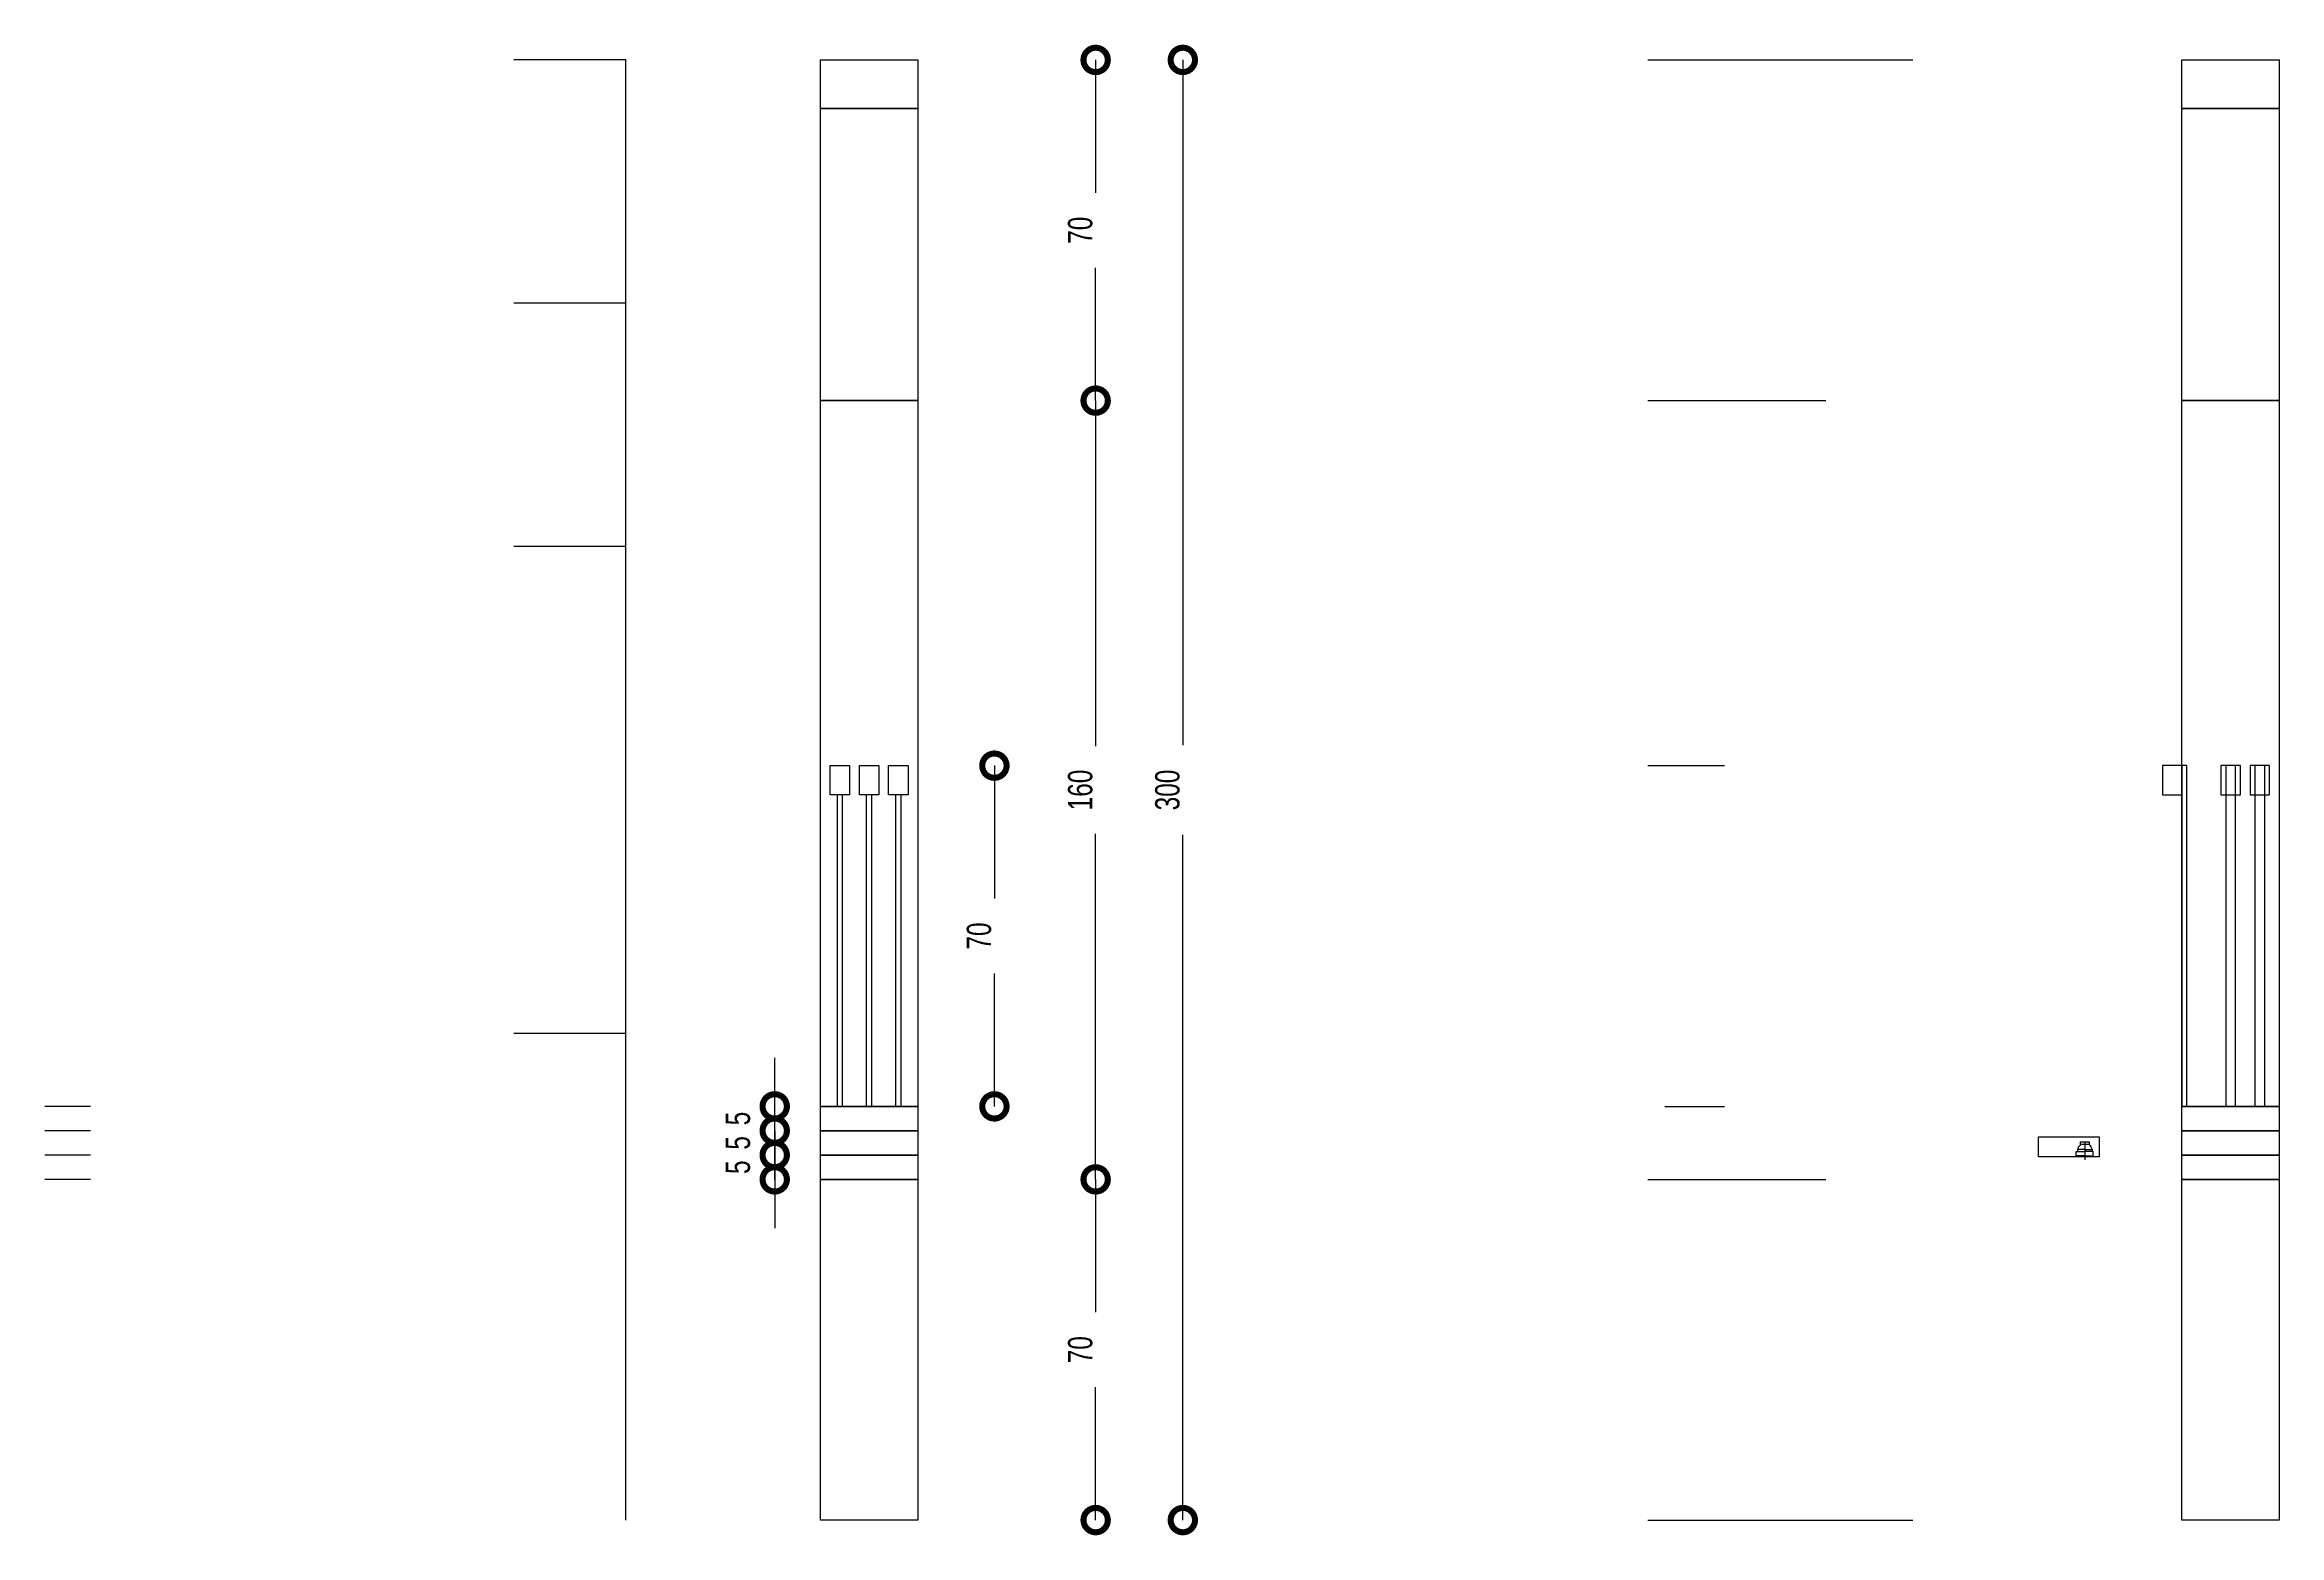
# Model space of a CAD drawing. Header units: millimetres. Extents: x -1834 to 111, y -353 to 145.
# Drawn here: x -1043.4 to -584.3, y -182.1 to 124.1 of the extents above; entities that cross this region are included whole.
import ezdxf

# ---------------------------------------------------------------- set-up
doc = ezdxf.new("R2010")
doc.units = ezdxf.units.MM
doc.layers.get('Defpoints').update_dxf_attribs({"color": 140})
doc.styles.add('Arch-Dim', font='', dxfattribs={"width": 0.75})
doc.styles.get('Arch-Dim').set_extended_font_data('Myriad Web Pro')
doc.dimstyles.new('style', dxfattribs={"dimscale": 0, "dimtxt": 0.05, "dimasz": 0.1, "dimexe": 1.5, "dimexo": 1.5, "dimgap": 0.05, "dimtad": 1, "dimdec": 0, "dimzin": 3, "dimdsep": 46, "dimtxsty": 'Arch-Dim', "dimblk": 'DOTSMALL', "dimcen": 2.5, "dimadec": 1, "dimazin": 2, "dimtfac": 1, "dimtdec": 0, "dimtix": 1, "dimtmove": 2, "dimatfit": 3, "dimfxl": 1, "dimtolj": 1, "dimtzin": 0, "dimarcsym": 0})
picture_1 = doc.add_image_def('image1.png', size_in_pixel=(388, 130))

# ---------------------------------------------------------------- blocks, each defined once
blk = doc.blocks.new('_DotSmall')
at = {"color": 0, "linetype": 'ByBlock', "const_width": 0.5}
blk.add_lwpolyline([(-0.0625, 0, 1), (0.0625, 0, 1)], format="xyb", close=True, dxfattribs=at)
blk = doc.blocks.new('*D6')
at = {"color": 0, "lineweight": -2, "ltscale": 0.1, "transparency": 16777216}
for p, q in [((-827.45, -109), (-827.45, -136.31)), ((-714, -109), (-677.45, -109)), ((-827.45, -179), (-827.45, -151.69)), ((-714, -179), (-677.45, -179))]:
    blk.add_line(p, q, dxfattribs=at)
at = {"layer": 'Defpoints', "color": 0, "ltscale": 0.1, "transparency": 16777216}
for p in [(-864, -109), (-827.45, -109), (-864, -179)]:
    blk.add_point(p, dxfattribs=at)
at = {"color": 0, "lineweight": -2, "ltscale": 0.1, "transparency": 16777216, "xscale": 10, "yscale": 10, "zscale": 10}
for p, rotation in [((-827.45, -109), 90), ((-827.45, -179), 270)]:
    blk.add_blockref('_DotSmall', p, dxfattribs=dict(at, rotation=rotation))
at = {"color": 0, "ltscale": 0.1, "transparency": 16777216, "insert": (-830.6, -144), "char_height": 5, "attachment_point": 5, "rotation": 90, "style": 'Arch-Dim'}
blk.add_mtext('\\A1;70', dxfattribs=at)
blk = doc.blocks.new('*D8')
at = {"color": 0, "lineweight": -2, "transparency": 16777216}
for p, q in [((-827.45, 51), (-827.45, -19.97)), ((-714, 51), (-677.45, 51)), ((-827.45, -109), (-827.45, -38.03)), ((-714, -109), (-677.45, -109))]:
    blk.add_line(p, q, dxfattribs=at)
at = {"layer": 'Defpoints', "color": 0, "transparency": 16777216}
for p in [(-864, 51), (-827.45, 51), (-864, -109)]:
    blk.add_point(p, dxfattribs=at)
at = {"color": 0, "lineweight": -2, "transparency": 16777216, "xscale": 10, "yscale": 10, "zscale": 10}
for p, rotation in [((-827.45, 51), 90), ((-827.45, -109), 270)]:
    blk.add_blockref('_DotSmall', p, dxfattribs=dict(at, rotation=rotation))
at = {"color": 0, "transparency": 16777216, "insert": (-830.6, -29), "char_height": 5, "attachment_point": 5, "rotation": 90, "style": 'Arch-Dim'}
blk.add_mtext('\\A1;160', dxfattribs=at)
blk = doc.blocks.new('*D9')
at = {"color": 0, "lineweight": -2, "transparency": 16777216}
for p, q in [((-827.45, 121), (-827.45, 93.69)), ((-714, 121), (-677.45, 121)), ((-827.45, 51), (-827.45, 78.31)), ((-714, 51), (-677.45, 51))]:
    blk.add_line(p, q, dxfattribs=at)
at = {"layer": 'Defpoints', "color": 0, "transparency": 16777216}
for p in [(-864, 121), (-827.45, 121), (-864, 51)]:
    blk.add_point(p, dxfattribs=at)
at = {"color": 0, "lineweight": -2, "transparency": 16777216, "xscale": 10, "yscale": 10, "zscale": 10}
for p, rotation in [((-827.45, 121), 90), ((-827.45, 51), 270)]:
    blk.add_blockref('_DotSmall', p, dxfattribs=dict(at, rotation=rotation))
at = {"color": 0, "transparency": 16777216, "insert": (-830.6, 86), "char_height": 5, "attachment_point": 5, "rotation": 90, "style": 'Arch-Dim'}
blk.add_mtext('\\A1;70', dxfattribs=at)
blk = doc.blocks.new('*D10')
at = {"color": 0, "lineweight": -2, "transparency": 16777216}
for p, q in [((-809.54, 121), (-809.54, -19.79)), ((-714, 121), (-659.54, 121)), ((-809.54, -179), (-809.54, -38.21)), ((-714, -179), (-659.54, -179))]:
    blk.add_line(p, q, dxfattribs=at)
at = {"layer": 'Defpoints', "color": 0, "transparency": 16777216}
for p in [(-864, 121), (-809.54, 121), (-864, -179)]:
    blk.add_point(p, dxfattribs=at)
at = {"color": 0, "lineweight": -2, "transparency": 16777216, "xscale": 10, "yscale": 10, "zscale": 10}
for p, rotation in [((-809.54, 121), 90), ((-809.54, -179), 270)]:
    blk.add_blockref('_DotSmall', p, dxfattribs=dict(at, rotation=rotation))
at = {"color": 0, "transparency": 16777216, "insert": (-812.69, -29), "char_height": 5, "attachment_point": 5, "rotation": 90, "style": 'Arch-Dim'}
blk.add_mtext('\\A1;300', dxfattribs=at)
blk = doc.blocks.new('*D11')
at = {"color": 0, "lineweight": -2, "transparency": 16777216}
for p, q in [((-893.39, -104), (-893.39, -94)), ((-1034, -104), (-1043.39, -104)), ((-893.39, -109), (-893.39, -104)), ((-1034, -109), (-1043.39, -109)), ((-893.39, -109), (-893.39, -119))]:
    blk.add_line(p, q, dxfattribs=at)
at = {"layer": 'Defpoints', "color": 0, "transparency": 16777216}
for p in [(-893.39, -104), (-884, -104), (-884, -109)]:
    blk.add_point(p, dxfattribs=at)
at = {"color": 0, "lineweight": -2, "transparency": 16777216, "xscale": 10, "yscale": 10, "zscale": 10}
for p, rotation in [((-893.39, -104), 270), ((-893.39, -109), 90)]:
    blk.add_blockref('_DotSmall', p, dxfattribs=dict(at, rotation=rotation))
at = {"color": 0, "transparency": 16777216, "insert": (-900.93, -106.5), "char_height": 5, "attachment_point": 5, "rotation": 90, "style": 'Arch-Dim'}
blk.add_mtext('\\A1;5', dxfattribs=at)
blk = doc.blocks.new('*D12')
at = {"color": 0, "lineweight": -2, "transparency": 16777216}
for p, q in [((-893.39, -99), (-893.39, -89)), ((-1034, -99), (-1043.39, -99)), ((-893.39, -104), (-893.39, -99)), ((-1034, -104), (-1043.39, -104)), ((-893.39, -104), (-893.39, -114))]:
    blk.add_line(p, q, dxfattribs=at)
at = {"layer": 'Defpoints', "color": 0, "transparency": 16777216}
for p in [(-893.39, -99), (-884, -99), (-884, -104)]:
    blk.add_point(p, dxfattribs=at)
at = {"color": 0, "lineweight": -2, "transparency": 16777216, "xscale": 10, "yscale": 10, "zscale": 10}
for p, rotation in [((-893.39, -99), 270), ((-893.39, -104), 90)]:
    blk.add_blockref('_DotSmall', p, dxfattribs=dict(at, rotation=rotation))
at = {"color": 0, "transparency": 16777216, "insert": (-900.93, -101.5), "char_height": 5, "attachment_point": 5, "rotation": 90, "style": 'Arch-Dim'}
blk.add_mtext('\\A1;5', dxfattribs=at)
blk = doc.blocks.new('*D13')
at = {"color": 0, "lineweight": -2, "transparency": 16777216}
for p, q in [((-893.39, -94), (-893.39, -84)), ((-1034, -94), (-1043.39, -94)), ((-893.39, -99), (-893.39, -94)), ((-1034, -99), (-1043.39, -99)), ((-893.39, -99), (-893.39, -109))]:
    blk.add_line(p, q, dxfattribs=at)
at = {"layer": 'Defpoints', "color": 0, "transparency": 16777216}
for p in [(-893.39, -94), (-884, -94), (-884, -99)]:
    blk.add_point(p, dxfattribs=at)
at = {"color": 0, "lineweight": -2, "transparency": 16777216, "xscale": 10, "yscale": 10, "zscale": 10}
for p, rotation in [((-893.39, -94), 270), ((-893.39, -99), 90)]:
    blk.add_blockref('_DotSmall', p, dxfattribs=dict(at, rotation=rotation))
at = {"color": 0, "transparency": 16777216, "insert": (-900.93, -96.5), "char_height": 5, "attachment_point": 5, "rotation": 90, "style": 'Arch-Dim'}
blk.add_mtext('\\A1;5', dxfattribs=at)
blk = doc.blocks.new('*D14')
at = {"color": 0, "lineweight": -2, "transparency": 16777216}
for p, q in [((-848.25, -24), (-848.25, -51.31)), ((-714, -24), (-698.25, -24)), ((-848.25, -94), (-848.25, -66.69)), ((-710.5, -94), (-698.25, -94))]:
    blk.add_line(p, q, dxfattribs=at)
at = {"layer": 'Defpoints', "color": 0, "transparency": 16777216}
for p in [(-864, -24), (-848.25, -24), (-860.5, -94)]:
    blk.add_point(p, dxfattribs=at)
at = {"color": 0, "lineweight": -2, "transparency": 16777216, "xscale": 10, "yscale": 10, "zscale": 10}
for p, rotation in [((-848.25, -24), 90), ((-848.25, -94), 270)]:
    blk.add_blockref('_DotSmall', p, dxfattribs=dict(at, rotation=rotation))
at = {"color": 0, "transparency": 16777216, "insert": (-851.4, -59), "char_height": 5, "attachment_point": 5, "rotation": 90, "style": 'Arch-Dim'}
blk.add_mtext('\\A1;70', dxfattribs=at)

msp = doc.modelspace()

# ---------------------------------------------------------------- linework, layer by layer
for p, q in [((-924, 121), (-947, 121)), ((-924, 71), (-924, 121)), ((-924, 71), (-947, 71)), ((-924, 21), (-924, 71)), ((-924, 21), (-947, 21)), ((-924, -79), (-924, 21)), ((-924, -79), (-947, -79)), ((-924, -179), (-924, -79)), ((-624.22, -101.29), (-624.22, -105)), ((-884, -179), (-884, -109)), ((-884, -109), (-864, -109)), ((-864, -109), (-864, -179)), ((-604.25, -179), (-604.25, -109)), ((-604.25, -109), (-584.25, -109)), ((-584.25, -109), (-584.25, -179)), ((-864, -179), (-884, -179)), ((-584.25, -179), (-604.25, -179))]:
    msp.add_line(p, q)
for points in [[(-884, 111), (-884, 121), (-864, 121), (-864, 111)], [(-604.25, 111), (-604.25, 121), (-584.25, 121), (-584.25, 111)], [(-884, 51), (-884, 111), (-864, 111), (-864, 51)], [(-604.25, 51), (-604.25, 111), (-584.25, 111), (-584.25, 51)], [(-884, -94), (-884, 51), (-864, 51), (-864, -94)], [(-604.25, -94), (-604.25, 51), (-584.25, 51), (-584.25, -94)], [(-880, -24), (-878, -24), (-878, -30), (-882, -30), (-882, -24)], [(-874, -24), (-872, -24), (-872, -30), (-876, -30), (-876, -24)], [(-868, -24), (-866, -24), (-866, -30), (-870, -30), (-870, -24)], [(-606.25, -30), (-604.25, -30), (-604.25, -24), (-608.25, -24), (-608.25, -30)], [(-604.25, -94), (-603.25, -94), (-603.25, -24), (-604.25, -24), (-604.25, -94)], [(-594.25, -30), (-592.25, -30), (-592.25, -24), (-596.25, -24), (-596.25, -30)], [(-595.25, -94), (-593.25, -94), (-593.25, -24), (-595.25, -24), (-595.25, -94)], [(-588.25, -30), (-586.25, -30), (-586.25, -24), (-590.25, -24), (-590.25, -30)], [(-589.25, -94), (-587.25, -94), (-587.25, -24), (-589.25, -24), (-589.25, -94)], [(-884, -99), (-884, -94), (-864, -94), (-864, -99)], [(-604.25, -99), (-604.25, -94), (-584.25, -94), (-584.25, -99)], [(-884, -104), (-884, -99), (-864, -99), (-864, -104)], [(-604.25, -104), (-604.25, -99), (-584.25, -99), (-584.25, -104)], [(-884, -109), (-884, -104), (-864, -104), (-864, -109)], [(-625.13, -101.29), (-623.32, -101.29), (-623.32, -101.85), (-625.13, -101.85)], [(-604.25, -109), (-604.25, -104), (-584.25, -104), (-584.25, -109)]]:
    msp.add_lwpolyline(points, close=True)
for points in [[(-879.5, -30), (-879.5, -94), (-880.5, -94), (-880.5, -30)], [(-873.5, -30), (-873.5, -94), (-874.5, -94), (-874.5, -30)], [(-867.5, -30), (-867.5, -94), (-868.5, -94), (-868.5, -30)], [(-624.22, -104.15), (-625.97, -104.15), (-625.97, -103.24), (-624.22, -103.24)], [(-624.22, -102.89), (-625.72, -102.89), (-625.72, -103.24)], [(-624.22, -102.89), (-622.73, -102.89), (-622.73, -103.24)], [(-624.22, -104.15), (-622.47, -104.15), (-622.47, -103.24), (-624.22, -103.24)]]:
    msp.add_lwpolyline(points)
for points in [[(-625.13, -101.85, 0.135069), (-625.72, -102.89, 1.828152)], [(-623.32, -101.85, -0.135069), (-622.73, -102.89, -1.828152)]]:
    msp.add_lwpolyline(points, format="xyb")

# ---------------------------------------------------------------- dimensions: what is measured, and where the dimension line sits
for base, p1, p2, picture, middle in [((-827.45, 121), (-864, 51), (-864, 121), '*D9', (-830.6, 86)), ((-809.54, 121), (-864, -179), (-864, 121), '*D10', (-812.69, -29)), ((-827.45, 51), (-864, -109), (-864, 51), '*D8', (-830.6, -29)), ((-848.25, -24), (-860.5, -94), (-864, -24), '*D14', (-851.4, -59))]:
    dim = msp.add_linear_dim(base=base, p1=p1, p2=p2, angle=90, dimstyle='style')
    dim.commit()
    dim.dimension.update_dxf_attribs({"geometry": picture, "text_midpoint": middle, "dimtype": 160})
for base, p1, p2, picture, middle in [((-893.39, -94), (-884, -99), (-884, -94), '*D13', (-900.93, -96.5)), ((-893.39, -99), (-884, -104), (-884, -99), '*D12', (-900.93, -101.5)), ((-893.39, -104), (-884, -109), (-884, -104), '*D11', (-900.93, -106.5))]:
    dim = msp.add_linear_dim(base=base, p1=p1, p2=p2, angle=90, dimstyle='style')
    dim.commit()
    dim.dimension.update_dxf_attribs({"geometry": picture, "text_midpoint": middle})
at = {"ltscale": 0.1}
dim = msp.add_linear_dim(base=(-827.45, -109), p1=(-864, -179), p2=(-864, -109), angle=90, dimstyle='style', dxfattribs=at)
dim.commit()
dim.dimension.update_dxf_attribs({"geometry": '*D6', "text_midpoint": (-830.6, -144), "dimtype": 160})

# ---------------------------------------------------------------- pictures from other files: only their frames are drawn
image = msp.add_image(picture_1, insert=(-633.7, -104.39), size_in_units=(12.42, 4.16))
image.dxf.flags = 7

doc.saveas('drawing.dxf')
